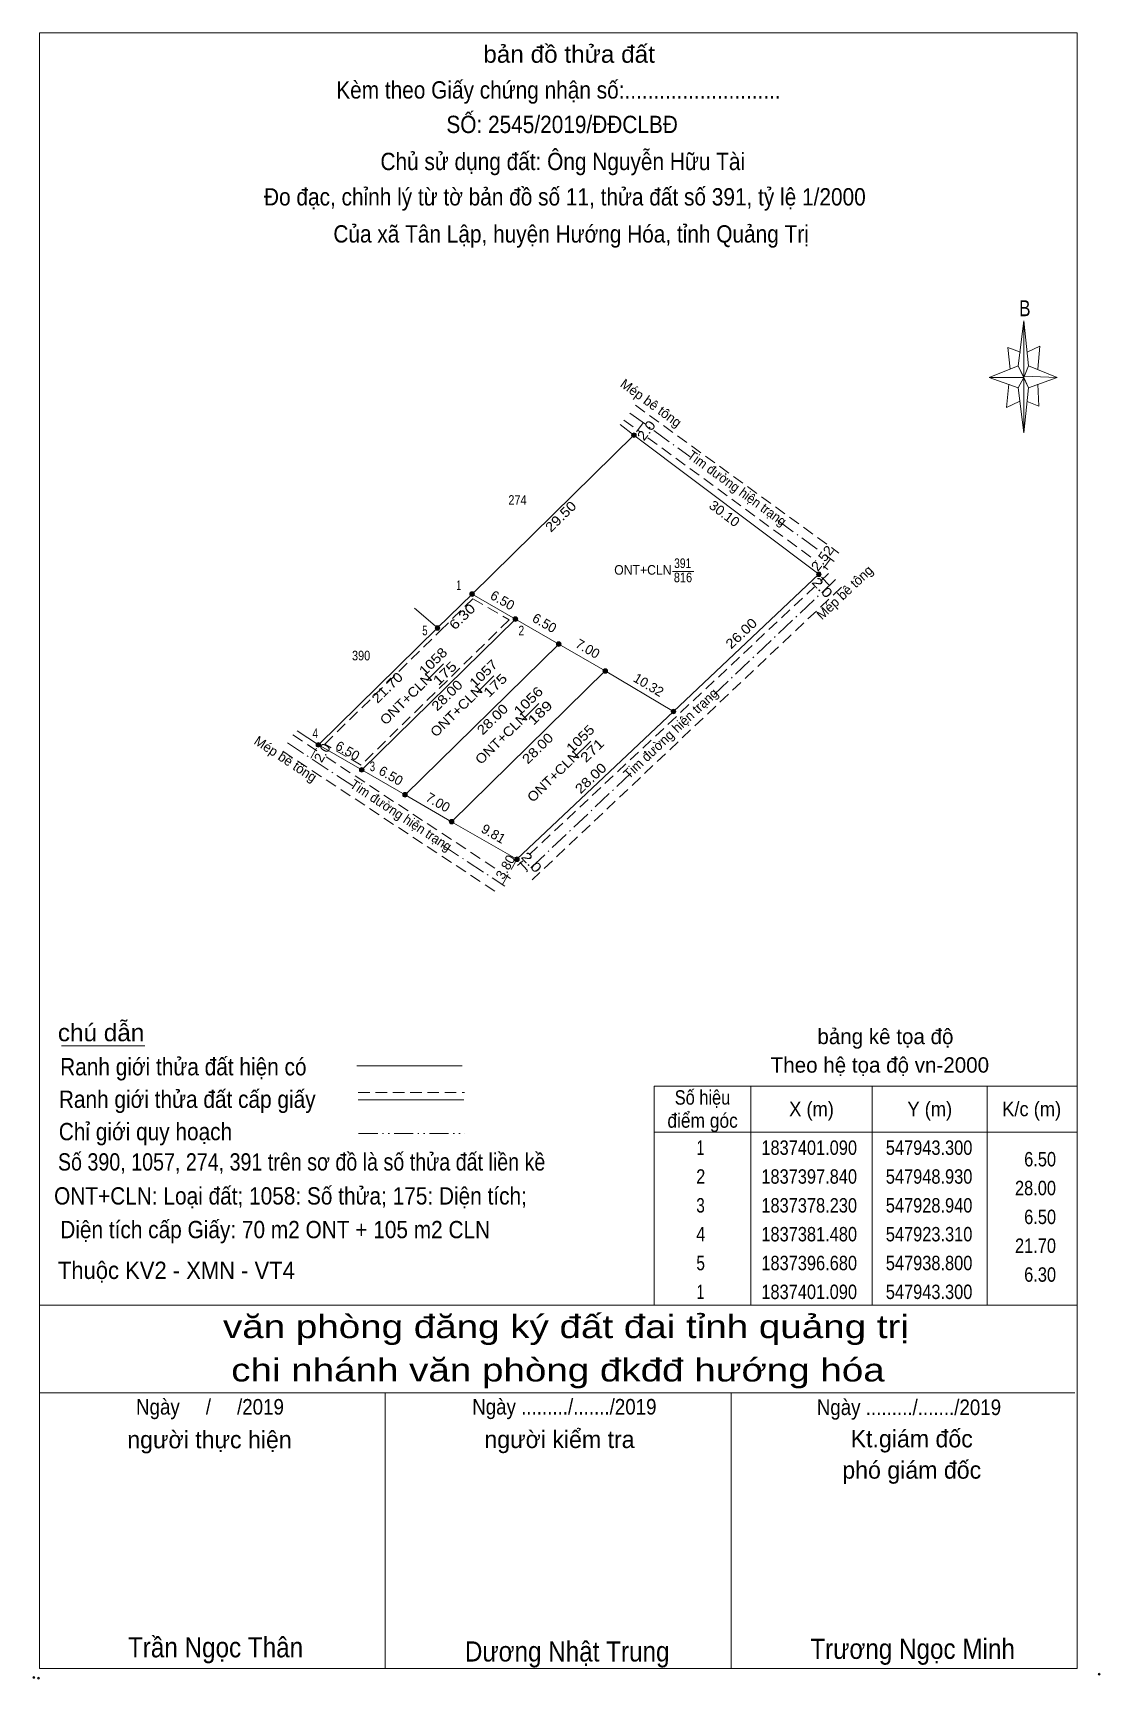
# Model space of a CAD drawing. Header units: metres. Extents: x 547336 to 548230, y 1836093 to 1837463.
# Drawn here: x 547694.2 to 547833, y 1837033.3 to 1837247.4 of the extents above; entities that cross this region are included whole.
import ezdxf
from ezdxf.enums import TextEntityAlignment as Align

# ---------------------------------------------------------------- set-up
doc = ezdxf.new("R2010")
doc.units = ezdxf.units.M
doc.header["$LTSCALE"] = 0.5
doc.header["$PDMODE"] = 32
doc.header["$PDSIZE"] = 0.25
for name, pattern in [('DASH_DOUBLE_DOT', [9.2, 5, -1.2, 0.3, -1.2, 0.3, -1.2]), ('DOT_DASHED', [7.7, 5, -1.2, 0.3, -1.2]), ('MEDIUM_DASHED', [4.5, 3, -1.5])]:
    doc.linetypes.add(name, pattern=pattern)
for name, color, linetype, lineweight in [('1', 7, 'Continuous', 13), ('10', 7, 'MEDIUM_DASHED', 13), ('17', 7, 'Continuous', 13), ('36', 7, 'MEDIUM_DASHED', 13), ('5', 7, 'Continuous', 13), ('6', 7, 'Continuous', 13), ('63', 7, 'Continuous', 13)]:
    doc.layers.add(name, color=color, linetype=linetype, lineweight=lineweight)

msp = doc.modelspace()

# ---------------------------------------------------------------- texts
at = {"layer": '1'}
for s, width, p in [('391', 0.8, (547778.72, 1837177.76)), ('ONT+CLN', 0.95, (547773.54, 1837176.89)), ('816', 0.85, (547778.755, 1837175.91))]:
    msp.add_text(s, height=1.25, dxfattribs=dict(at, width=width)).set_placement(p, align=Align.CENTER)
at = {"layer": '10', "width": 0.85}
for s, p in [('274', (547757.23, 1837185.98)), ('390', (547736.89, 1837165.75))]:
    msp.add_text(s, height=1.25, dxfattribs=at).set_placement(p, align=Align.CENTER)
at = {"layer": '36'}
for s, width, p in [('1', 0.65, (547749.585, 1837174.89)), ('5', 0.75, (547745.19, 1837169.01)), ('2', 0.8, (547757.73, 1837169.01)), ('4', 0.8, (547730.925, 1837155.64)), ('3', 0.75, (547738.36, 1837151.34))]:
    msp.add_text(s, height=1.25, dxfattribs=dict(at, width=width)).set_placement(p, align=Align.CENTER)
for s, p in [('bảng kê tọa độ', (547805.085, 1837115.84)), ('Theo hệ tọa độ vn-2000', (547804.365, 1837112.13))]:
    msp.add_text(s, height=2, dxfattribs=at).set_placement(p, align=Align.CENTER)
at = {"layer": '5'}
for s, height, width, p in [('bản đồ thửa đất', 2.25, 1.05, (547763.945, 1837243.47)), ('Kèm theo Giấy chứng nhận số:...........................', 2.25, 0.9, (547762.56, 1837238.81)), ('SỐ: 2545/2019/ĐĐCLBĐ', 2.25, 0.9, (547763.035, 1837234.33)), ('Chủ sử dụng đất: Ông Nguyễn Hữu Tài', 2.25, 0.9, (547763.12, 1837229.51)), ('Đo đạc, chỉnh lý từ tờ bản đồ số 11, thửa đất số 391, tỷ lệ 1/2000 ', 2.25, 0.9, (547763.77, 1837224.91)), ('Của xã Tân Lập, huyện Hướng Hóa, tỉnh Quảng Trị', 2.25, 0.9, (547764.205, 1837220.09)), ('B', 2.066, 0.8, (547823.215, 1837210.51)), ('văn phòng đăng ký đất đai tỉnh quảng trị', 3, 1.25, (547763.535, 1837077.61)), ('chi nhánh văn phòng đkđđ hướng hóa', 3, 1.25, (547762.495, 1837071.97)), ('Ngày     /     /2019', 2.025, 0.9, (547717.235, 1837067.66)), ('Ngày ........./......./2019', 2.025, 0.9, (547763.325, 1837067.67)), ('Ngày ........./......./2019', 2.025, 0.9, (547808.145, 1837067.6)), ('Trần Ngọc Thân', 2.62, 0.9, (547717.96, 1837036.09)), ('Dương Nhật Trung', 2.62, 0.9, (547763.695, 1837035.55)), ('Trương Ngọc Minh', 2.62, 0.9, (547808.62, 1837035.89))]:
    msp.add_text(s, height=height, dxfattribs=dict(at, width=width)).set_placement(p, align=Align.CENTER)
for s, p in [('người thực hiện', (547717.17, 1837063.28)), ('người kiểm tra', (547762.69, 1837063.31)), ('Kt.giám đốc', (547808.505, 1837063.4)), ('phó giám đốc', (547808.51, 1837059.33))]:
    msp.add_text(s, height=2.25, dxfattribs=at).set_placement(p, align=Align.CENTER)
at = {"layer": '6'}
for s, width, p in [('chú dẫn', 1.05, (547697.45, 1837116.22)), ('Ranh giới thửa đất hiện có ', 0.9, (547697.75, 1837111.78)), ('Ranh giới thửa đất cấp giấy', 0.9, (547697.58, 1837107.55)), ('Chỉ giới quy hoạch', 0.9, (547697.57, 1837103.34)), ('Số 390, 1057, 274, 391 trên sơ đồ là số thửa đất liền kề', 0.85, (547697.46, 1837099.4)), ('ONT+CLN: Loại đất; 1058: Số thửa; 175: Diện tích;', 0.9, (547696.96, 1837094.98)), ('Diện tích cấp Giấy: 70 m2 ONT + 105 m2 CLN', 0.9, (547697.76, 1837090.6)), ('Thuộc KV2 - XMN - VT4', 0.95, (547697.46, 1837085.3))]:
    msp.add_text(s, height=2.25, dxfattribs=dict(at, width=width)).set_placement(p)
at = {"layer": '63'}
for s, rotation, p in [('Mép bê tông', 323.986, (547774.2326, 1837198.7103)), ('Mép bê tông', 43.405, (547800.2205, 1837174.1263)), ('6.50', 330.004, (547754.9725, 1837173.0253)), ('6.50', 330.004, (547760.4325, 1837170.0653)), ('7.00', 329.991, (547766.0524, 1837166.7249)), ('Tim đường hiện trạng', 43.4, (547777.5856, 1837155.7937)), ('10.32', 329.284, (547773.9708, 1837162.0185)), ('Mép bê tông', 326.593, (547726.7209, 1837152.4095)), ('6.50', 330.004, (547734.8225, 1837153.4553)), ('6.50', 330.08, (547740.4633, 1837150.2076)), ('7.00', 329.991, (547746.5824, 1837146.7449)), ('9.81', 330.088, (547753.7983, 1837142.6653)), ('3.80', 60.199, (547756.2088, 1837138.5644))]:
    msp.add_text(s, height=1.25, rotation=rotation, dxfattribs=at).set_placement(p, align=Align.CENTER)
for s, rotation, width, p in [('2.0', 53.073, 1.15, (547774.4827, 1837195.2745)), ('Tim đường hiện trạng', 323.998, 0.95, (547785.4276, 1837187.6441)), ('29.50', 44.478, 1.15, (547763.2921, 1837184.0108)), ('30.10', 323.035, 1.05, (547783.7742, 1837184.3371)), ('2.52', 52.903, 1.1, (547797.3891, 1837178.663)), ('2.0', 313.375, 1.25, (547796.4221, 1837174.7841)), ('6.30', 44.421, 1.2, (547750.4826, 1837170.9937)), ('26.00', 43.332, 1.15, (547786.7661, 1837168.8073)), ('1058', 44.436, 1.15, (547746.6924, 1837165.1618)), ('21.70', 44.459, 1.15, (547740.7324, 1837161.76)), ('ONT+CLN', 44.436, 1.1, (547743.1674, 1837160.2772)), ('175', 44.436, 1.25, (547748.2174, 1837163.6225)), ('1057', 44.436, 1.15, (547753.2424, 1837163.5918)), ('175', 44.436, 1.25, (547754.7674, 1837162.0525)), ('ONT+CLN', 44.436, 1.1, (547749.7174, 1837158.7072)), ('28.00', 44.45, 1.15, (547748.5023, 1837160.7494)), ('1056', 44.436, 1.2, (547759.0824, 1837160.0216)), ('28.00', 44.436, 1.15, (547754.4124, 1837157.6386)), ('189', 44.436, 1.3, (547760.6074, 1837158.4923)), ('ONT+CLN', 44.436, 1.1, (547755.5574, 1837155.1472)), ('28.00', 44.436, 1.15, (547760.2924, 1837153.8586)), ('1055', 44.436, 1.15, (547765.8424, 1837155.1118)), ('2.0', 59.971, 1.05, (547732.3705, 1837153.4172)), ('ONT+CLN', 44.436, 1.1, (547762.3174, 1837150.2272)), ('271', 44.436, 1.25, (547767.3774, 1837153.5831)), ('28.00', 43.35, 1.15, (547767.186, 1837149.9682)), ('Tim đường hiện trạng', 326.591, 0.95, (547741.7359, 1837145.0768)), ('2.0', 313.398, 1.25, (547758.6027, 1837139.0544))]:
    msp.add_text(s, height=1.25, rotation=rotation, dxfattribs=dict(at, width=width)).set_placement(p, align=Align.CENTER)
for s, width, p in [('Số hiệu', 0.85, (547781.295, 1837107.97)), ('X (m)', 0.95, (547795.475, 1837106.47)), ('Y (m)', 0.95, (547810.855, 1837106.47)), ('K/c (m)', 0.95, (547824.105, 1837106.47)), ('điểm góc', 0.9, (547781.305, 1837104.97)), (' 1', 0.75, (547780.77, 1837101.44)), ('1837401.090', 0.85, (547795.17, 1837101.44)), ('547943.300', 0.85, (547810.765, 1837101.44)), (' 2', 0.85, (547780.77, 1837097.69)), ('1837397.840', 0.85, (547795.17, 1837097.69)), ('547948.930', 0.85, (547810.765, 1837097.69)), (' 3', 0.8, (547780.76, 1837093.94)), ('1837378.230', 0.85, (547795.17, 1837093.94)), ('547928.940', 0.85, (547810.765, 1837093.94)), (' 4', 0.85, (547780.765, 1837090.19)), ('1837381.480', 0.85, (547795.17, 1837090.19)), ('547923.310', 0.85, (547810.765, 1837090.19)), (' 5', 0.8, (547780.775, 1837086.44)), ('1837396.680', 0.85, (547795.17, 1837086.44)), ('547938.800', 0.85, (547810.765, 1837086.44)), (' 1', 0.75, (547780.77, 1837082.69)), ('1837401.090', 0.85, (547795.17, 1837082.69)), ('547943.300', 0.85, (547810.765, 1837082.69))]:
    msp.add_text(s, height=1.875, dxfattribs=dict(at, width=width)).set_placement(p, align=Align.CENTER)
at = {"layer": '63', "width": 0.85}
for s, p in [('6.50', (547827.28, 1837099.94)), ('28.00', (547827.27, 1837096.19)), ('6.50', (547827.28, 1837092.44)), ('21.70', (547827.27, 1837088.69)), ('6.30', (547827.28, 1837084.94))]:
    msp.add_text(s, height=1.875, dxfattribs=at).set_placement(p, align=Align.RIGHT)

# ---------------------------------------------------------------- hatches: boundary and pattern name
at = {"layer": '63'}
for points in [[(547772.68, 1837195.04, 1), (547772.08, 1837195.04, 1)], [(547796.73, 1837176.94, 1), (547796.13, 1837176.94, 1)], [(547751.63, 1837174.37, 1), (547751.03, 1837174.37, 1)], [(547757.26, 1837171.12, 1), (547756.66, 1837171.12, 1)], [(547747.13, 1837169.96, 1), (547746.53, 1837169.96, 1)], [(547762.89, 1837167.87, 1), (547762.29, 1837167.87, 1)], [(547768.95, 1837164.37, 1), (547768.35, 1837164.37, 1)], [(547777.82, 1837159.1, 1), (547777.22, 1837159.1, 1)], [(547731.64, 1837154.76, 1), (547731.04, 1837154.76, 1)], [(547737.27, 1837151.51, 1), (547736.67, 1837151.51, 1)], [(547742.9, 1837148.27, 1), (547742.3, 1837148.27, 1)], [(547748.96, 1837144.77, 1), (547748.36, 1837144.77, 1)], [(547757.46, 1837139.88, 1), (547756.86, 1837139.88, 1)]]:
    msp.add_hatch(color=256, dxfattribs=at).paths.add_polyline_path(points)

# ---------------------------------------------------------------- linework, layer by layer
at = {"layer": '1'}
for points in [[(547772.38, 1837195.04), (547796.43, 1837176.94), (547777.52, 1837159.1), (547768.65, 1837164.37), (547762.59, 1837167.87), (547756.96, 1837171.12), (547751.33, 1837174.37)], [(547756.96, 1837171.12), (547762.59, 1837167.87), (547742.6, 1837148.27), (547736.97, 1837151.51)], [(547762.59, 1837167.87), (547768.65, 1837164.37), (547748.66, 1837144.77), (547742.6, 1837148.27)], [(547768.65, 1837164.37), (547777.52, 1837159.1), (547757.16, 1837139.88), (547748.66, 1837144.77)]]:
    msp.add_lwpolyline(points, close=True, dxfattribs=at)
at = {"layer": '1', "linetype": 'MEDIUM_DASHED'}
msp.add_lwpolyline([(547751.41, 1837173.75), (547756.14, 1837171.02), (547736.89, 1837152.13), (547732.16, 1837154.86), (547747.18, 1837169.6)], close=True, dxfattribs=at)
at = {"layer": '10'}
for p, q in [((547772.58, 1837198.93), (547799.02, 1837179.71)), ((547771.05, 1837197.01), (547773.09, 1837195.52)), ((547773.59, 1837196.65), (547772.38, 1837195.04)), ((547774.2, 1837194.7), (547796.03, 1837178.71)), ((547797.95, 1837178.95), (547796.43, 1837176.94)), ((547797.8, 1837175.49), (547796.43, 1837176.94)), ((547796.64, 1837176.05), (547797.68, 1837177.03)), ((547797.01, 1837178), (547797.58, 1837177.58)), ((547758.76, 1837140.48), (547795.86, 1837175.32)), ((547799.37, 1837175.26), (547759.14, 1837137.21)), ((547728.02, 1837156.05), (547731.22, 1837153.94)), ((547726.72, 1837153.92), (547754.83, 1837135.38)), ((547730.34, 1837153.03), (547731.34, 1837154.76)), ((547732.35, 1837153.19), (547754.76, 1837138.42)), ((547755.27, 1837136.58), (547757.16, 1837139.88)), ((547758.55, 1837138.41), (547757.16, 1837139.88)), ((547757.25, 1837139.06), (547757.91, 1837139.68)), ((547755.71, 1837137.79), (547756.32, 1837137.39))]:
    msp.add_line(p, q, dxfattribs=at)
at = {"layer": '10', "linetype": 'Continuous'}
for p, q in [((547770.57, 1837196.41), (547772.38, 1837195.04)), ((547772.38, 1837195.04), (547796.43, 1837176.94)), ((547751.33, 1837174.37), (547756.96, 1837171.12)), ((547743.84, 1837172.56), (547746.83, 1837169.96)), ((547731.34, 1837154.76), (547746.83, 1837169.96)), ((547748.66, 1837144.77), (547768.65, 1837164.37)), ((547728.56, 1837156.59), (547731.34, 1837154.76)), ((547731.34, 1837154.76), (547736.97, 1837151.51))]:
    msp.add_line(p, q, dxfattribs=at)
for points in [[(547746.83, 1837169.96), (547751.33, 1837174.37), (547772.38, 1837195.04)], [(547757.16, 1837139.88), (547777.52, 1837159.1), (547796.43, 1837176.94)], [(547736.97, 1837151.51), (547756.96, 1837171.12), (547762.59, 1837167.87)], [(547736.97, 1837151.51), (547742.6, 1837148.27), (547762.59, 1837167.87), (547768.65, 1837164.37), (547777.52, 1837159.1)], [(547742.6, 1837148.27), (547748.66, 1837144.77), (547757.16, 1837139.88)]]:
    msp.add_lwpolyline(points, dxfattribs=at)
at = {"layer": '17'}
msp.add_line((547697.92, 1837115.6), (547708.78, 1837115.6), dxfattribs=at)
at = {"layer": '5'}
for p, q in [((547822.34, 1837204.05), (547823.09, 1837209.91)), ((547822.34, 1837201.21), (547818.59, 1837202.55)), ((547823.69, 1837204.05), (547827.44, 1837202.55)), ((547823.69, 1837201.21), (547823.09, 1837195.35)), ((547824.89, 1837201.65), (547825.04, 1837198.81)), ((547825.04, 1837198.81), (547823.54, 1837199.41)), ((547695.04, 1837081.89), (547830.04, 1837081.89)), ((547695.04, 1837070.49), (547829.74, 1837070.49)), ((547695.04, 1837070.49), (547829.74, 1837070.49)), ((547695.04, 1837070.49), (547829.74, 1837070.49)), ((547740.04, 1837034.65), (547740.04, 1837070.49)), ((547785.04, 1837034.65), (547785.04, 1837070.49))]:
    msp.add_line(p, q, dxfattribs=at)
for points in [[(547695.04, 1837247.35), (547830.04, 1837247.35), (547830.04, 1837034.65), (547695.04, 1837034.65)], [(547823.09, 1837209.91), (547823.69, 1837204.05), (547823.09, 1837202.55)], [(547823.09, 1837202.55), (547818.59, 1837202.55), (547822.34, 1837204.05), (547823.69, 1837201.21), (547827.44, 1837202.55), (547823.09, 1837202.71)], [(547823.09, 1837202.55), (547823.09, 1837195.35), (547822.34, 1837201.21)]]:
    msp.add_lwpolyline(points, close=True, dxfattribs=at)
for points in [[(547822.64, 1837205.85), (547820.99, 1837206.45), (547821.29, 1837203.61)], [(547823.54, 1837205.85), (547825.19, 1837206.61), (547824.89, 1837203.61)], [(547823.09, 1837202.55), (547822.34, 1837204.05), (547818.59, 1837202.55)], [(547823.09, 1837202.55), (547823.69, 1837201.21), (547827.44, 1837202.55)], [(547821.14, 1837201.65), (547820.84, 1837198.65), (547822.49, 1837199.41)], [(547830.04, 1837034.65), (547695.04, 1837034.65), (547695.04, 1837070.49)]]:
    msp.add_lwpolyline(points, dxfattribs=at)
for p in [(547694.33, 1837033.49), (547694.93, 1837033.39)]:
    msp.add_point(p, dxfattribs=at)
at = {"layer": '6'}
for p, q in [((547736.32, 1837113), (547750.02, 1837113)), ((547736.52, 1837108.6), (547750.24, 1837108.6))]:
    msp.add_line(p, q, dxfattribs=at)
at = {"layer": '6', "linetype": 'MEDIUM_DASHED'}
msp.add_line((547736.52, 1837109.53), (547750.32, 1837109.53), dxfattribs=at)
at = {"layer": '6'}
msp.add_point((547832.88, 1837033.89), dxfattribs=at)
at = {"layer": '63', "linetype": 'DOT_DASHED'}
for p, q in [((547771.84, 1837197.92), (547779.68, 1837192.22)), ((547791.08, 1837183.95), (547798.43, 1837178.6)), ((547798.61, 1837176.26), (547781.96, 1837160.52)), ((547727.3, 1837155.03), (547735.81, 1837149.42)), ((547771.96, 1837151.06), (547758.12, 1837137.97)), ((547747.49, 1837141.71), (547755.59, 1837136.37))]:
    msp.add_line(p, q, dxfattribs=at)
at = {"layer": '63'}
for p, q in [((547777.39, 1837177.32), (547780.18, 1837177.32)), ((547745.43, 1837163.12), (547747.6, 1837165.29)), ((547751.98, 1837161.55), (547754.15, 1837163.72)), ((547757.82, 1837157.99), (547759.99, 1837160.16)), ((547764.58, 1837153.07), (547766.75, 1837155.24)), ((547787.59, 1837110.39), (547787.59, 1837081.89)), ((547803.34, 1837110.39), (547803.34, 1837081.89)), ((547818.34, 1837110.39), (547818.34, 1837081.89)), ((547774.99, 1837104.39), (547830.04, 1837104.39))]:
    msp.add_line(p, q, dxfattribs=at)
at = {"layer": '63', "linetype": 'DASH_DOUBLE_DOT'}
msp.add_line((547736.57, 1837104.22), (547750.37, 1837104.22), dxfattribs=at)
at = {"layer": '63'}
msp.add_lwpolyline([(547774.99, 1837110.39), (547830.04, 1837110.39), (547830.04, 1837081.89), (547774.99, 1837081.89)], close=True, dxfattribs=at)
for centre in [(547772.38, 1837195.04), (547796.43, 1837176.94), (547751.33, 1837174.37), (547756.96, 1837171.12), (547746.83, 1837169.96), (547762.59, 1837167.87), (547768.65, 1837164.37), (547777.52, 1837159.1), (547731.34, 1837154.76), (547736.97, 1837151.51), (547742.6, 1837148.27), (547748.66, 1837144.77), (547757.16, 1837139.88)]:
    msp.add_circle(centre, 0.3, dxfattribs=at)

msp.set_redraw_order([(e.dxf.handle, doc.entitydb.next_handle()) for e in msp.query("TEXT MTEXT ATTDEF DIMENSION ARC_DIMENSION")])  # texts and dimensions are drawn at this point

doc.saveas('drawing.dxf')
